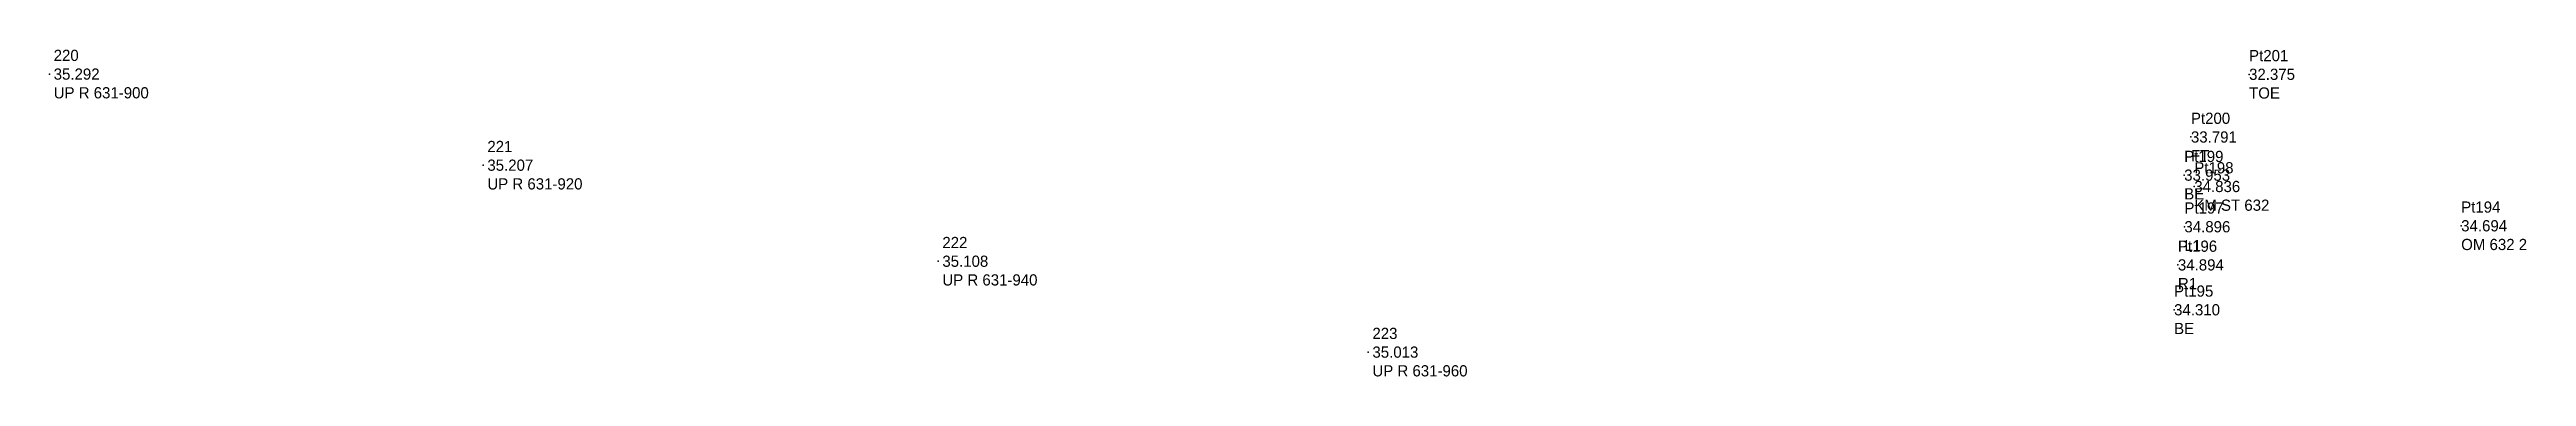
# Model space of a CAD drawing. Header units: metres. Extents: x 169978 to 830021, y 964681 to 1014880.
# Drawn here: x 826640.5 to 826750.9, y 980175.5 to 980190.1 of the extents above; entities that cross this region are included whole.
import ezdxf

# ---------------------------------------------------------------- set-up
doc = ezdxf.new("R2010")
doc.units = ezdxf.units.M

msp = doc.modelspace()

# ---------------------------------------------------------------- texts
at = {"layer": 'MDU TO TN 5628 000 to 634 000_SurveyPoint', "color": 7, "char_height": 0.5, "attachment_point": 4}
for s, insert, width in [('Pt201\\P32.375\\PTOE', (826738.53, 980189.01, 32.38), 3), ('Pt200\\P33.791\\PFT', (826735.94, 980186.22, 33.79), 3), ('Pt199\\P33.953\\PBE', (826735.64, 980184.52, 33.95), 3), ('Pt198\\P34.836\\PKM ST 632', (826736.09, 980184.01, 34.84), 5), ('Pt197\\P34.896\\PL1', (826735.65, 980182.22, 34.9), 3), ('Pt194\\P34.694\\POM 632 2', (826747.98, 980182.26, 34.69), 4.5), ('Pt196\\P34.894\\PR1', (826735.36, 980180.52, 34.89), 3), ('Pt195\\P34.310\\PBE', (826735.19, 980178.52, 34.31), 3)]:
    msp.add_mtext(s, dxfattribs=dict(at, insert=insert, width=width))
at = {"layer": 'MEJ TO TNCH28-100 TO CH35-580_Survey', "char_height": 0.5, "width": 6.5, "attachment_point": 4}
for s, insert in [(' 220\\P 35.292\\P UP R 631-900', (826640.54, 980189.02, 35.29)), (' 221\\P 35.207\\P UP R 631-920', (826659.86, 980184.96, 35.21)), (' 222\\P 35.108\\P UP R 631-940', (826680.13, 980180.68, 35.11)), (' 223\\P 35.013\\P UP R 631-960', (826699.29, 980176.63, 35.01))]:
    msp.add_mtext(s, dxfattribs=dict(at, insert=insert))

# ---------------------------------------------------------------- linework, layer by layer
at = {"layer": 'MDU TO TN 5628 000 to 634 000_SurveyPoint'}
for p in [(826738.53, 980189.01, 32.38), (826735.94, 980186.22, 33.79), (826735.64, 980184.52, 33.95), (826736.09, 980184.01, 34.84), (826735.65, 980182.22, 34.9), (826747.98, 980182.26, 34.69), (826735.36, 980180.52, 34.89), (826735.19, 980178.52, 34.31)]:
    msp.add_point(p, dxfattribs=at)
at = {"layer": 'MEJ TO TNCH28-100 TO CH35-580_Survey'}
for p in [(826640.54, 980189.02, 35.29), (826659.86, 980184.96, 35.21), (826680.13, 980180.68, 35.11), (826699.29, 980176.63, 35.01)]:
    msp.add_point(p, dxfattribs=at)

msp.set_redraw_order([(e.dxf.handle, doc.entitydb.next_handle()) for e in msp.query("TEXT MTEXT ATTDEF DIMENSION ARC_DIMENSION")])  # texts and dimensions are drawn at this point

doc.saveas('drawing.dxf')
